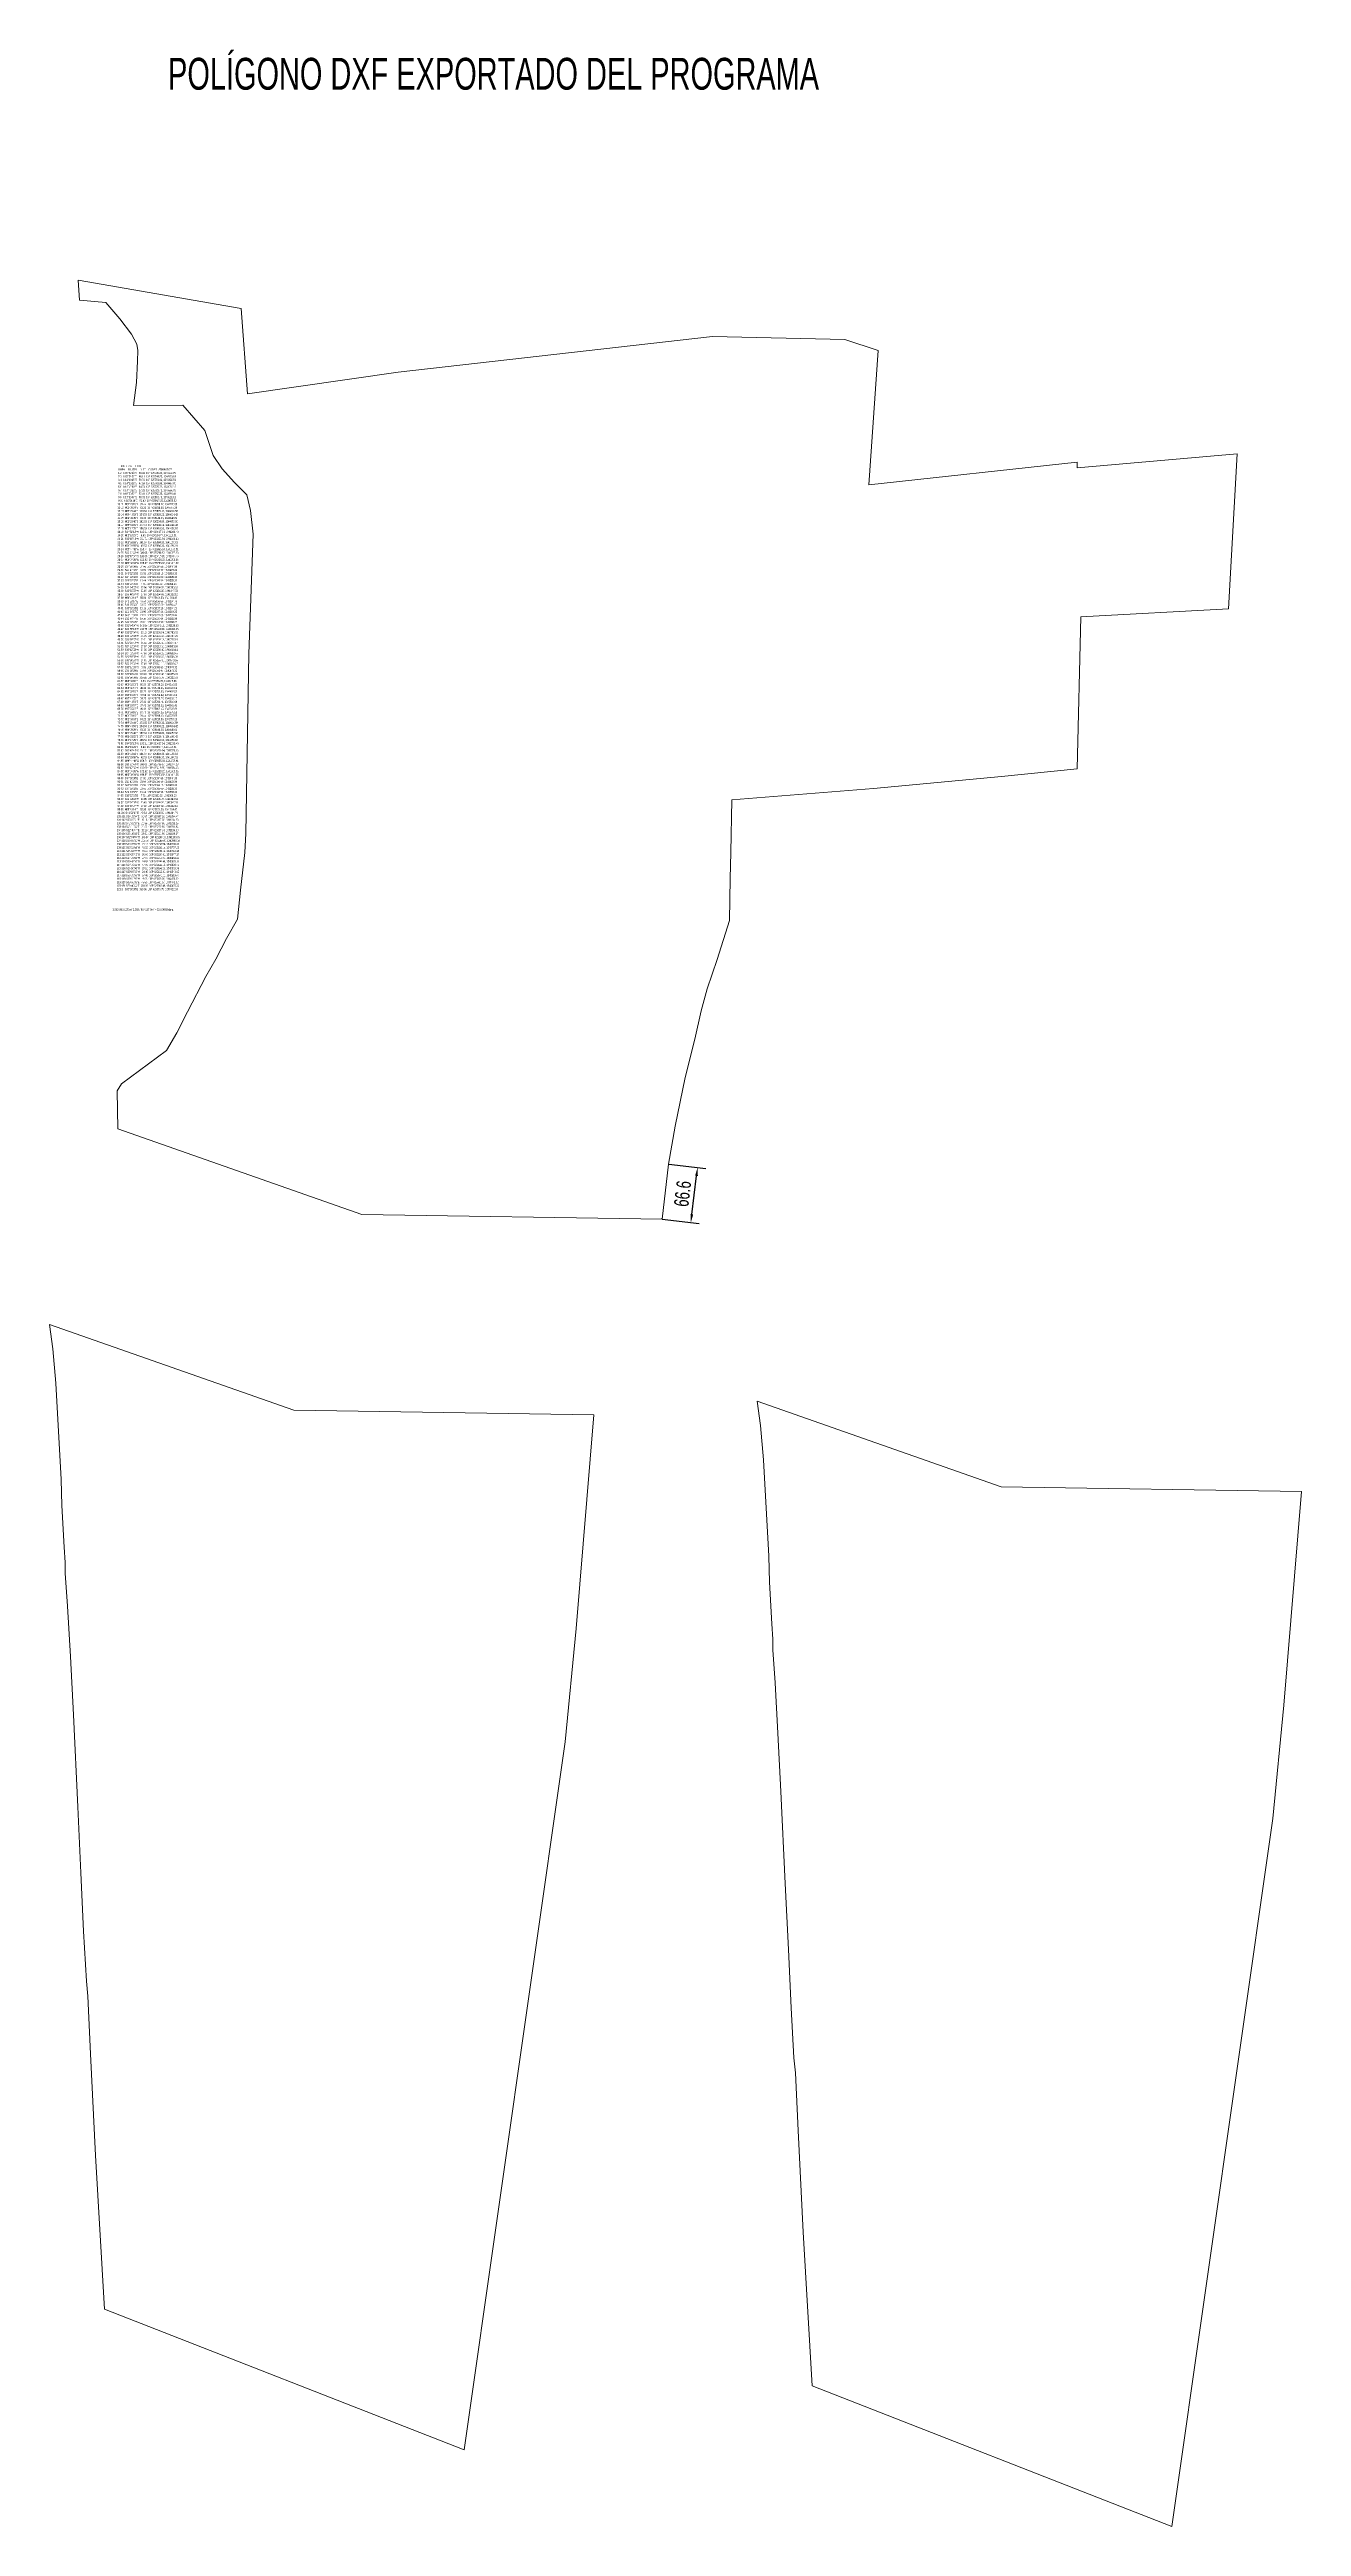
# Model space of a CAD drawing. Header units: millimetres. Extents: x 624853 to 628214, y 1338801 to 1341777.
# Drawn here: x 626710 to 628214, y 1338801 to 1341777 of the extents above; entities that cross this region are included whole.
import ezdxf
from ezdxf.enums import TextEntityAlignment as Align

# ---------------------------------------------------------------- set-up
doc = ezdxf.new("R2010")
doc.units = ezdxf.units.MM
doc.header["$PDMODE"] = 3
doc.header["$PDSIZE"] = 0.2
doc.layers.get('0').update_dxf_attribs({"color": 1, "linetype": 'CONTINUOUS', "lineweight": 100})
doc.layers.get('Defpoints').update_dxf_attribs({"linetype": 'CONTINUOUS'})
doc.styles.get("Standard").update_dxf_attribs({"font": 'arial.ttf', "width": 0.65})
doc.dimstyles.new('ISO-25', dxfattribs={"dimtxt": 2.5, "dimasz": 2.5, "dimexe": 1.25, "dimexo": 0.625, "dimtad": 1, "dimtxsty": 'Standard', "dimcen": 2.5, "dimadec": 0, "dimazin": 0, "dimtfac": 1, "dimtmove": 0, "dimatfit": 3, "dimfxl": 1, "dimarcsym": 0})

# ---------------------------------------------------------------- blocks, each defined once
blk = doc.blocks.new('*D3')
at = {"color": 6, "lineweight": -2, "transparency": 16777216}
for p, q in [((627453.7, 1340438.2), (627498.2, 1340432.8)), ((627481.5, 1340377.8), (627487.1, 1340424.1)), ((627445.7, 1340372), (627490.2, 1340366.7))]:
    blk.add_line(p, q, dxfattribs=at)
at = {"color": 6, "lineweight": 0, "transparency": 16777216}
for points in [[(627485.4, 1340424.3), (627488.7, 1340423.9), (627488.3, 1340434)], [(627479.8, 1340378), (627483.1, 1340377.6), (627480.3, 1340367.9)]]:
    blk.add_solid(points, dxfattribs=at)
at = {"layer": 'Defpoints', "color": 0, "lineweight": 0, "transparency": 16777216}
for p in [(627453.6, 1340438.2), (627488.3, 1340434), (627445.6, 1340372.1)]:
    blk.add_point(p, dxfattribs=at)
at = {"color": 3, "lineweight": 0, "transparency": 16777216, "insert": (627470.4, 1340402.6), "char_height": 17.5, "attachment_point": 5, "rotation": 83.1326}
blk.add_mtext('66.6', dxfattribs=at)

msp = doc.modelspace()

# ---------------------------------------------------------------- linework, layer by layer
at = {"color": 3, "lineweight": 0}
msp.add_lwpolyline([(627445.63, 1340372.06), (627453.6, 1340438.21), (627461.28, 1340483.68), (627473.34, 1340542.17), (627485.07, 1340588.29), (627492.76, 1340622.15), (627499.71, 1340648.58), (627511.8, 1340683.99), (627526.6, 1340730.7), (627527.47, 1340781.1), (627528.21, 1340812.53), (627529.47, 1340875.75), (627699.56, 1340889.6), (627853.41, 1340903.78), (627944.24, 1340913.07), (627948.85, 1341095.6), (628125.98, 1341105.35), (628136.69, 1341291.57), (627944.12, 1341274.68), (627944.39, 1341281.34), (627694.15, 1341254.2), (627705.38, 1341415.48), (627665.03, 1341428.98), (627506.32, 1341432.45), (627128.7, 1341389.63), (626947.57, 1341363.52), (626940.17, 1341466.17), (626744.23, 1341500.16), (626745.95, 1341476.17), (626777.5, 1341473.23), (626794.35, 1341453.53), (626808.31, 1341435.22), (626814.74, 1341423.42), (626816.13, 1341415.8), (626815.55, 1341402.75), (626814.24, 1341377.29), (626810.95, 1341349.59), (626869.91, 1341349.93), (626896.56, 1341319.64), (626906.63, 1341289.4), (626917.23, 1341273.42), (626931.94, 1341257.11), (626946.99, 1341242.16), (626951.25, 1341223.44), (626954.55, 1341195.02), (626949.35, 1341051.25), (626945.89, 1340835.52), (626944.51, 1340812.43), (626939.48, 1340767.36), (626935.76, 1340732.34), (626922.67, 1340709.12), (626909.81, 1340684.28), (626897.53, 1340663.62), (626875.63, 1340621.26), (626862.76, 1340595.82), (626850.46, 1340574.64), (626796.21, 1340534.49), (626791.32, 1340526.19), (626791.81, 1340480.5), (627085.1, 1340377.67), (627445.63, 1340372.06), (627445.63, 1340372.06), (627453.6, 1340438.21), (627461.28, 1340483.68), (627473.34, 1340542.17), (627485.07, 1340588.29), (627492.76, 1340622.15), (627499.71, 1340648.58), (627511.8, 1340683.99), (627526.6, 1340730.7), (627527.47, 1340781.1), (627528.21, 1340812.53), (627529.47, 1340875.75), (627699.56, 1340889.6), (627853.41, 1340903.78), (627944.24, 1340913.07), (627948.85, 1341095.6), (628125.98, 1341105.35), (628136.69, 1341291.57), (627944.12, 1341274.68), (627944.39, 1341281.34), (627694.15, 1341254.2), (627705.38, 1341415.48), (627665.03, 1341428.98), (627506.32, 1341432.45), (627128.7, 1341389.63), (626947.57, 1341363.52), (626940.17, 1341466.17), (626744.23, 1341500.16), (626745.95, 1341476.17), (626777.5, 1341473.23), (626794.35, 1341453.53), (626808.31, 1341435.22), (626814.74, 1341423.42), (626816.13, 1341415.8), (626815.55, 1341402.75), (626814.24, 1341377.29), (626810.95, 1341349.59), (626869.91, 1341349.93), (626896.56, 1341319.64), (626906.63, 1341289.4), (626917.23, 1341273.42), (626931.94, 1341257.11), (626946.99, 1341242.16), (626951.25, 1341223.44), (626954.55, 1341195.02), (626949.35, 1341051.25), (626945.89, 1340835.52), (626944.51, 1340812.43), (626939.48, 1340767.36), (626935.76, 1340732.34), (626922.67, 1340709.12), (626909.81, 1340684.28), (626897.53, 1340663.62), (626875.63, 1340621.26), (626862.76, 1340595.82), (626850.46, 1340574.64), (626796.21, 1340534.49), (626791.32, 1340526.19), (626791.81, 1340480.5), (627085.1, 1340377.67), (627445.63, 1340372.06)], close=True, dxfattribs=at)
at = {"color": 2, "lineweight": 0}
for points in [[(626775.85, 1339062.32), (626765.17, 1339247.21), (626759.18, 1339369.33), (626755.82, 1339438.6), (626754.2, 1339456.72), (626750.66, 1339516.49), (626747.62, 1339586.85), (626743.76, 1339665.81), (626738.58, 1339776.47), (626734.97, 1339846.67), (626731.68, 1339907.2), (626728.73, 1339946.9), (626728.81, 1339959.44), (626727.59, 1339977.93), (626724.87, 1340027.87), (626723.82, 1340059.13), (626717.64, 1340175.04), (626713.91, 1340216.13), (626709.93, 1340245.55), (627003.22, 1340142.72), (627363.76, 1340137.11), (627342.6, 1339880.12), (627329.34, 1339744.13), (627207.91, 1338893.53)], [(627625.81, 1338970.21), (627615.13, 1339155.1), (627609.14, 1339277.22), (627605.78, 1339346.49), (627604.16, 1339364.61), (627600.62, 1339424.38), (627597.57, 1339494.74), (627593.72, 1339573.7), (627588.54, 1339684.36), (627584.92, 1339754.56), (627581.63, 1339815.09), (627578.69, 1339854.79), (627578.77, 1339867.33), (627577.55, 1339885.82), (627574.83, 1339935.76), (627573.78, 1339967.02), (627567.6, 1340082.93), (627563.87, 1340124.02), (627559.89, 1340153.44), (627853.18, 1340050.61), (628213.71, 1340045), (628192.56, 1339788.01), (628179.3, 1339652.02), (628057.87, 1338801.42)]]:
    msp.add_lwpolyline(points, close=True, dxfattribs=at)

# ---------------------------------------------------------------- texts
at = {"color": 2, "lineweight": 0, "width": 0.65}
msp.add_text('1', height=1, rotation=90, dxfattribs=at).set_placement((627445.53, 1340373.09), align=Align.BOTTOM_RIGHT)
msp.add_text('1', height=1, rotation=90, dxfattribs=at).set_placement((626776.31, 1339063.21), align=Align.BOTTOM_LEFT)
at = {"color": 2, "lineweight": 0, "insert": (626852.32, 1341767.24), "char_height": 38.2702, "attachment_point": 1}
msp.add_mtext_dynamic_manual_height_columns('POLÍGONO DXF EXPORTADO DEL PROGRAMA ', width=819.0694, gutter_width=191.35, heights=[0], dxfattribs=at)
at = {"color": 3, "lineweight": 0, "char_height": 2.5, "width": 61.4844, "attachment_point": 1}
for s, insert in [('      D E R R O T E R O\\P  LINEA     RUMBO     DIST    COORD UTM NAD 27\\P  1-2   N06°52\'03"E   66.63  16P 625736.28, 1340316.89\\P  2-3   N09°34\'57"E   46.11  16P 625744.25, 1340383.04\\P  3-4   N11°39\'15"E   59.72  16P 625751.93, 1340428.51\\P  4-5   N14°16\'30"E   47.59  16P 625763.99, 1340487.00\\P  5-6   N12°47\'33"E   34.73  16P 625775.72, 1340533.12\\P  6-7   N14°43\'53"E   27.33  16P 625783.41, 1340566.98\\P  7-8   N18°50\'57"E   37.41  16P 625790.36, 1340593.41\\P  8-9   N17°35\'07"E   49.01  16P 625802.45, 1340628.81\\P  9-10  N00°59\'16"E   50.40  16P 625817.25, 1340675.53\\P 10-11  N01°20\'15"E   31.44  16P 625818.12, 1340725.93\\P 11-12  N01°08\'34"E   63.23  16P 625818.86, 1340757.36\\P 12-13  N85°20\'44"E  170.65  16P 625820.12, 1340820.58\\P 13-14  N84°43\'59"E  154.50  16P 625990.21, 1340834.42\\P 14-15  N84°09\'39"E   91.30  16P 626144.06, 1340848.61\\P 15-16  N01°26\'46"E  182.60  16P 626234.89, 1340857.90\\P 16-17  N86°51\'05"E  177.40  16P 626239.49, 1341040.43\\P 17-18  N03°17\'29"E  186.53  16P 626416.63, 1341050.18\\P 18-19  S84°59\'13"W  193.31  16P 626427.34, 1341236.40\\P 19-20  N02°18\'23"E    6.66  16P 626234.77, 1341219.51\\P 20-21  S83°48\'41"W  251.71  16P 626235.04, 1341226.16\\P 21-22  N03°58\'58"E  161.67  16P 625984.80, 1341199.03\\P 22-23  N71°29\'58"W   42.55  16P 625996.03, 1341360.31\\P 23-24  N88°44\'48"W  158.74  16P 625955.68, 1341373.81\\P 24-25  S83°31\'48"W  380.05  16P 625796.97, 1341377.28\\P 25-26  S81°47\'54"W  183.00  16P 625419.35, 1341334.46\\P 26-27  N04°07\'26"W  102.92  16P 625238.22, 1341308.35\\P 27-28  N80°09\'34"W  198.87  16P 625230.82, 1341411.00\\P 28-29  S04°03\'00"E   24.06  16P 625034.88, 1341444.99\\P 29-30  S84°41\'35"E   31.69  16P 625036.59, 1341420.99\\P 30-31  S40°32\'05"E   25.93  16P 625068.15, 1341418.06\\P 31-32  S37°20\'02"E   23.02  16P 625085.00, 1341398.36\\P 32-33  S28°33\'57"E   13.44  16P 625098.96, 1341380.05\\P 33-34  S10°23\'36"E    7.75  16P 625105.39, 1341368.25\\P 34-35  S02°34\'33"W   13.06  16P 625106.78, 1341360.63\\P 35-36  S02°56\'59"W   25.49  16P 625106.20, 1341347.58\\P 36-37  S06°46\'24"W   27.89  16P 625104.88, 1341322.12\\P 37-38  N89°40\'14"E   58.96  16P 625101.59, 1341294.42\\P 38-39  S41°20\'14"E   40.34  16P 625160.56, 1341294.76\\P 39-40  S18°25\'54"E   31.87  16P 625187.20, 1341264.47\\P 40-41  S33°32\'51"E   19.18  16P 625197.28, 1341234.23\\P 41-42  S42°02\'17"E   21.96  16P 625207.88, 1341218.25\\P 42-43  S45°11\'34"E   21.22  16P 625222.59, 1341201.94\\P 43-44  S12°49\'44"E   19.20  16P 625237.64, 1341186.99\\P 44-45  S06°36\'40"E   28.61  16P 625241.90, 1341168.27\\P 45-46  S02°04\'04"W  143.86  16P 625245.19, 1341139.85\\P 46-47  S00°55\'11"W  215.76  16P 625240.00, 1340996.08\\P 47-48  S03°25\'04"W   23.13  16P 625236.54, 1340780.35\\P 48-49  S06°22\'08"W   45.35  16P 625235.16, 1340757.26\\P 49-50  S06°03\'37"W   35.21  16P 625230.13, 1340712.18\\P 50-51  S29°25\'42"W   26.66  16P 625226.41, 1340677.17\\P 51-52  S27°22\'06"W   27.97  16P 625213.31, 1340653.95\\P 52-53  S30°42\'58"W   24.03  16P 625200.46, 1340629.11\\P 53-54  S27°19\'56"W   47.69  16P 625188.18, 1340608.45\\P 54-55  S26°50\'50"W   28.51  16P 625166.28, 1340566.09\\P 55-56  S30°08\'59"W   24.49  16P 625153.41, 1340540.65\\P 56-57  S53°29\'33"W   67.49  16P 625141.11, 1340519.47\\P 57-58  S30°31\'05"W    9.63  16P 625086.86, 1340479.32\\P 58-59  S00°36\'39"E   45.69  16P 625081.97, 1340471.02\\P 59-60  S70°40\'44"E  310.80  16P 625082.46, 1340425.33\\P 60-61  S89°06\'30"E  360.58  16P 625375.75, 1340322.50\\P 61-62  N90°00\'00"E    0.00  16P 625736.28, 1340316.89\\P 62-63  N06°52\'03"E   66.63  16P 625736.28, 1340316.89\\P 63-64  N09°34\'57"E   46.11  16P 625744.25, 1340383.04\\P 64-65  N11°39\'15"E   59.72  16P 625751.93, 1340428.51\\P 65-66  N14°16\'30"E   47.59  16P 625763.99, 1340487.00\\P 66-67  N12°47\'33"E   34.73  16P 625775.72, 1340533.12\\P 67-68  N14°43\'53"E   27.33  16P 625783.41, 1340566.98\\P 68-69  N18°50\'57"E   37.41  16P 625790.36, 1340593.41\\P 69-70  N17°35\'07"E   49.01  16P 625802.45, 1340628.81\\P 70-71  N00°59\'16"E   50.40  16P 625817.25, 1340675.53\\P 71-72  N01°20\'15"E   31.44  16P 625818.12, 1340725.93\\P 72-73  N01°08\'34"E   63.23  16P 625818.86, 1340757.36\\P 73-74  N85°20\'44"E  170.65  16P 625820.12, 1340820.58\\P 74-75  N84°43\'59"E  154.50  16P 625990.21, 1340834.42\\P 75-76  N84°09\'39"E   91.30  16P 626144.06, 1340848.61\\P 76-77  N01°26\'46"E  182.60  16P 626234.89, 1340857.90\\P 77-78  N86°51\'05"E  177.40  16P 626239.49, 1341040.43\\P 78-79  N03°17\'29"E  186.53  16P 626416.63, 1341050.18\\P 79-80  S84°59\'13"W  193.31  16P 626427.34, 1341236.40\\P 80-81  N02°18\'23"E    6.66  16P 626234.77, 1341219.51\\P 81-82  S83°48\'41"W  251.71  16P 626235.04, 1341226.16\\P 82-83  N03°58\'58"E  161.67  16P 625984.80, 1341199.03\\P 83-84  N71°29\'58"W   42.55  16P 625996.03, 1341360.31\\P 84-85  N88°44\'48"W  158.74  16P 625955.68, 1341373.81\\P 85-86  S83°31\'48"W  380.05  16P 625796.97, 1341377.28\\P 86-87  S81°47\'54"W  183.00  16P 625419.35, 1341334.46\\P 87-88  N04°07\'26"W  102.92  16P 625238.22, 1341308.35\\P 88-89  N80°09\'34"W  198.87  16P 625230.82, 1341411.00\\P 89-90  S04°03\'00"E   24.06  16P 625034.88, 1341444.99\\P 90-91  S84°41\'35"E   31.69  16P 625036.59, 1341420.99\\P 91-92  S40°32\'05"E   25.93  16P 625068.15, 1341418.06\\P 92-93  S37°20\'02"E   23.02  16P 625085.00, 1341398.36\\P 93-94  S28°33\'57"E   13.44  16P 625098.96, 1341380.05\\P 94-95  S10°23\'36"E    7.75  16P 625105.39, 1341368.25\\P 95-96  S02°34\'33"W   13.06  16P 625106.78, 1341360.63\\P 96-97  S02°56\'59"W   25.49  16P 625106.20, 1341347.58\\P 97-98  S06°46\'24"W   27.89  16P 625104.88, 1341322.12\\P 98-99  N89°40\'14"E   58.96  16P 625101.59, 1341294.42\\P 99-100 S41°20\'14"E   40.34  16P 625160.56, 1341294.76\\P100-101 S18°25\'54"E   31.87  16P 625187.20, 1341264.47\\P101-102 S33°32\'51"E   19.18  16P 625197.28, 1341234.23\\P102-103 S42°02\'17"E   21.96  16P 625207.88, 1341218.25\\P103-104 S45°11\'34"E   21.22  16P 625222.59, 1341201.94\\P104-105 S12°49\'44"E   19.20  16P 625237.64, 1341186.99\\P105-106 S06°36\'40"E   28.61  16P 625241.90, 1341168.27\\P106-107 S02°04\'04"W  143.86  16P 625245.19, 1341139.85\\P107-108 S00°55\'11"W  215.76  16P 625240.00, 1340996.08\\P108-109 S03°25\'04"W   23.13  16P 625236.54, 1340780.35\\P109-110 S06°22\'08"W   45.35  16P 625235.16, 1340757.26\\P110-111 S06°03\'37"W   35.21  16P 625230.13, 1340712.18\\P111-112 S29°25\'42"W   26.66  16P 625226.41, 1340677.17\\P112-113 S27°22\'06"W   27.97  16P 625213.31, 1340653.95\\P113-114 S30°42\'58"W   24.03  16P 625200.46, 1340629.11\\P114-115 S27°19\'56"W   47.69  16P 625188.18, 1340608.45\\P115-116 S26°50\'50"W   28.51  16P 625166.28, 1340566.09\\P116-117 S30°08\'59"W   24.49  16P 625153.41, 1340540.65\\P117-118 S53°29\'33"W   67.49  16P 625141.11, 1340519.47\\P118-119 S30°31\'05"W    9.63  16P 625086.86, 1340479.32\\P119-120 S00°36\'39"E   45.69  16P 625081.97, 1340471.02\\P120-121 S70°40\'44"E  310.80  16P 625082.46, 1340425.33\\P121-1   S89°06\'30"E  360.58  16P 625375.75, 1340322.50\\P', (626790.77, 1341278.16)), ('1,683,920.8125 m² 2,388,498.4557 Vrs² = 238.8498 Mzns.', (626785.49, 1340745.25))]:
    msp.add_mtext(s, dxfattribs=dict(at, insert=insert))

# ---------------------------------------------------------------- dimensions: what is measured, and where the dimension line sits
at = {"color": 2, "lineweight": 0}
dim = msp.add_aligned_dim(p1=(627445.63, 1340372.06), p2=(627453.6, 1340438.21), distance=-34.91, dimstyle='ISO-25', override={"dimscale": 0.05, "dimtxt": 350, "dimasz": 200, "dimexe": 200, "dimexo": 2, "dimgap": 100, "dimdec": 1, "dimdsep": 46, "dimclrd": 6, "dimclre": 6, "dimclrt": 3, "dimtdec": 1}, dxfattribs=at)
dim.commit()
dim.dimension.update_dxf_attribs({"geometry": '*D3', "text_midpoint": (627470.44, 1340402.63)})

doc.saveas('drawing.dxf')
